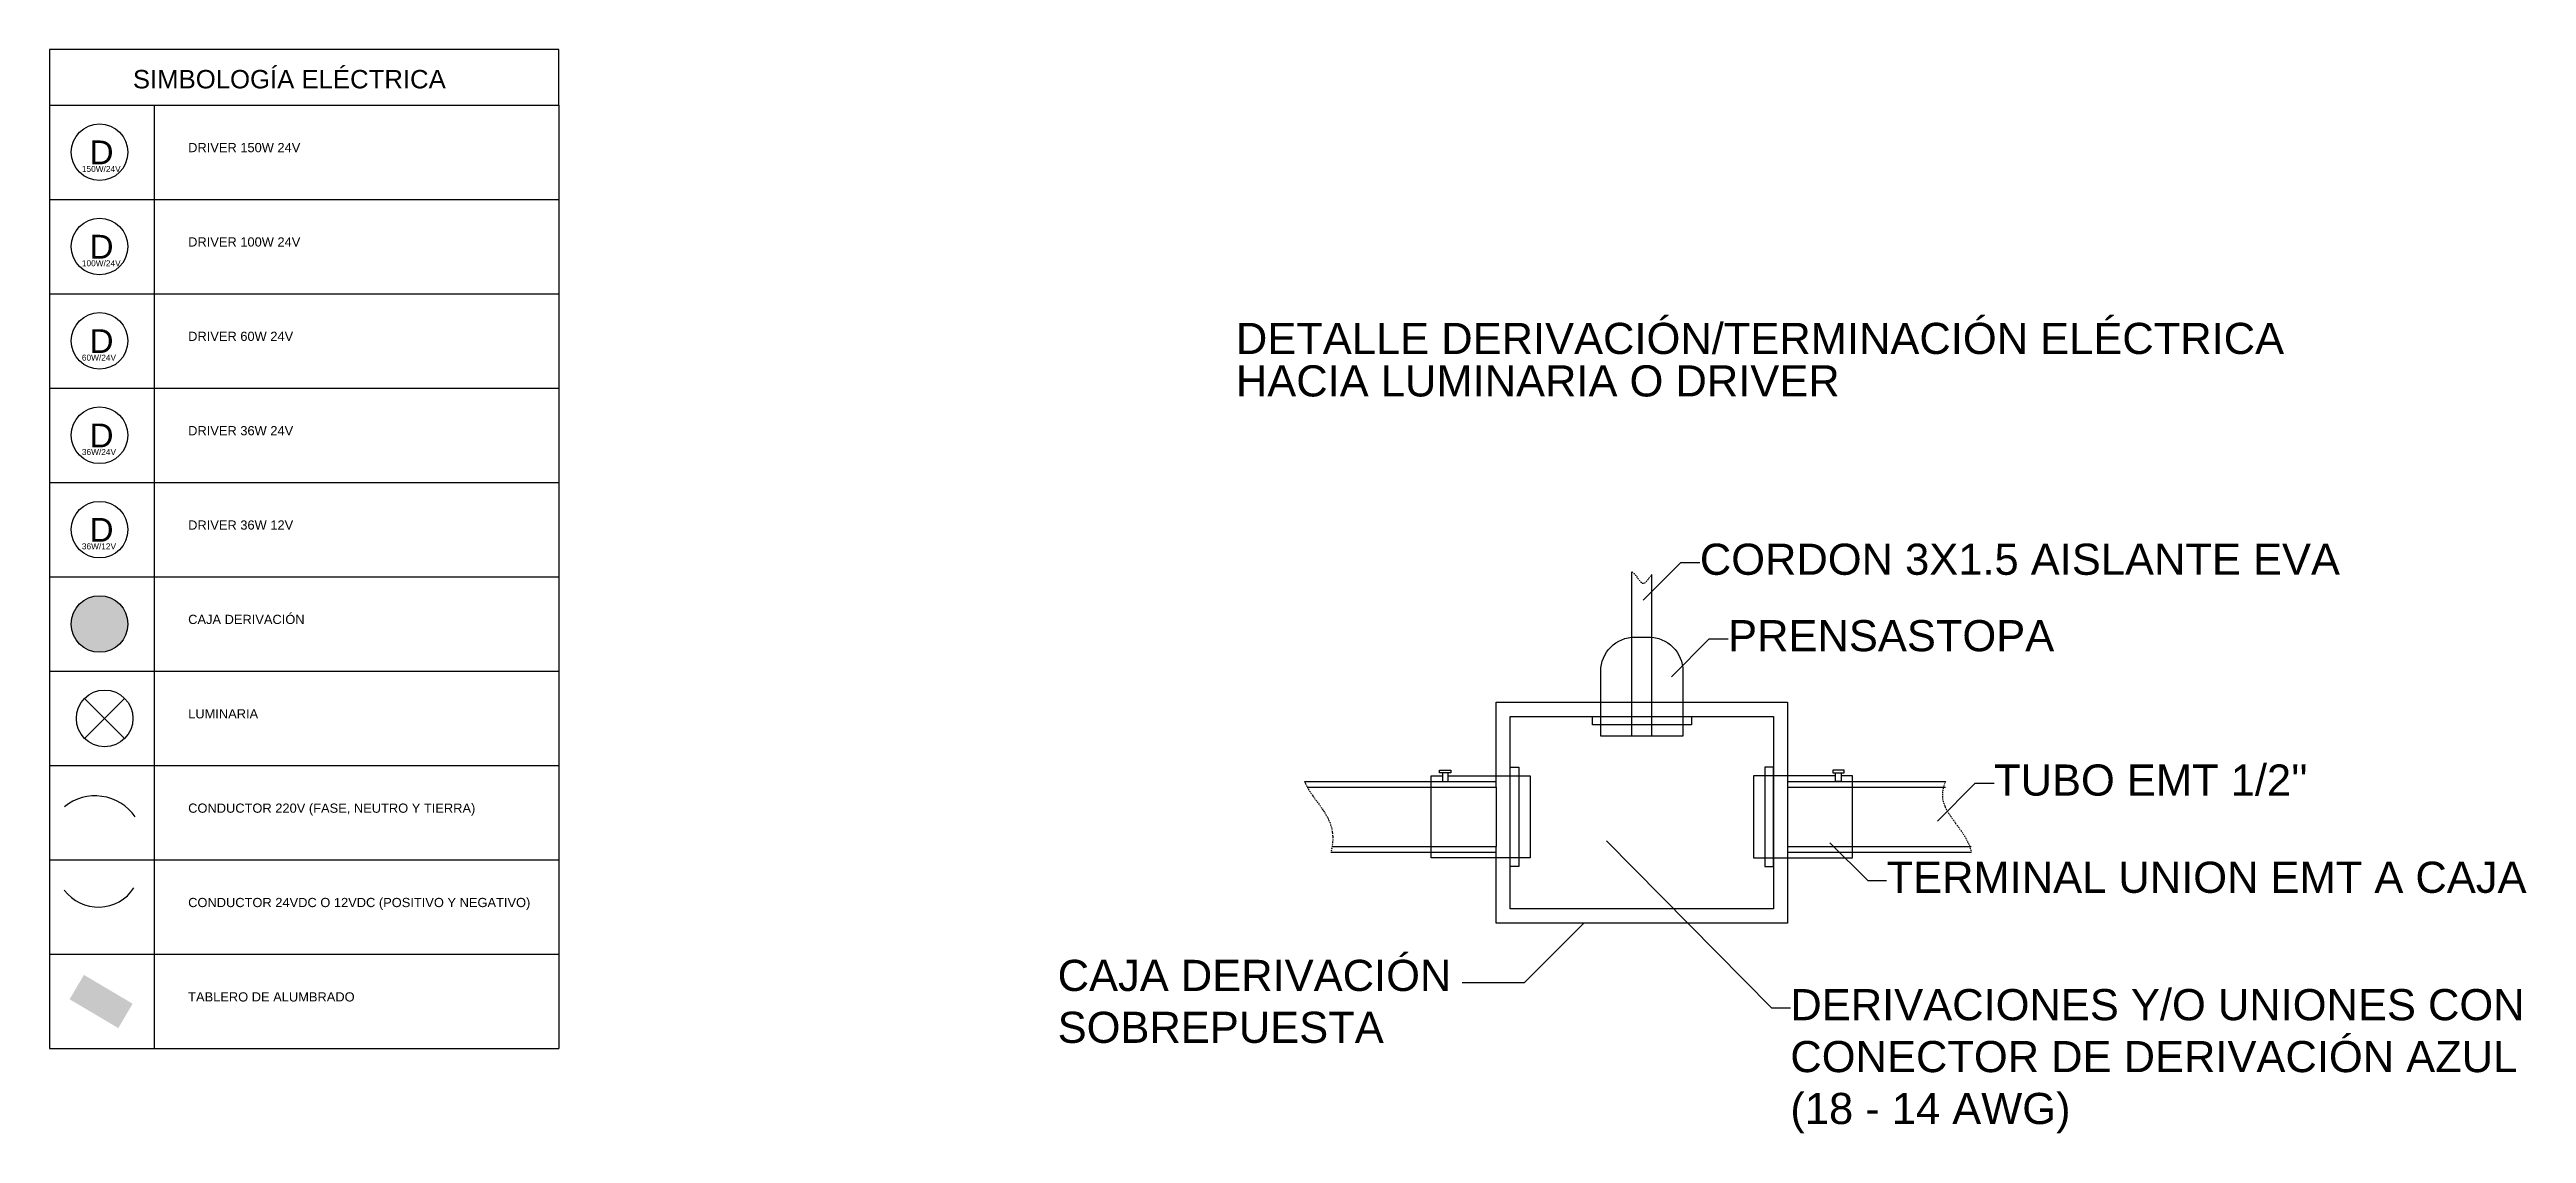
# Model space of a CAD drawing. Header units: millimetres. Extents: x -51650 to -4299, y 104 to 53299.
# Drawn here: x -29265 to -20509, y 16166 to 19994 of the extents above; entities that cross this region are included whole.
import ezdxf

# ---------------------------------------------------------------- set-up
doc = ezdxf.new("R2010")
doc.units = ezdxf.units.MM
doc.header["$LTSCALE"] = 0.3
doc.linetypes.add('ACCESO MATIAS COUSIÑO$0$ACAD_ISO03W100', pattern=[30, 12, -18])
doc.linetypes.add('ACCESO MATIAS COUSIÑO$0$DASHDOT', pattern=[25.4, 12.7, -6.35, 0, -6.35])
doc.layers.add('ACCESO MATIAS COUSIÑO$0$00', color=8, linetype='Continuous', lineweight=0)
for name, color, linetype in [('ACCESO MATIAS COUSIÑO$0$5', 254, 'Continuous'), ('ACCESO MATIAS COUSIÑO$0$CORTES', 1, 'Continuous'), ('ACCESO MATIAS COUSIÑO$0$MURO', 3, 'Continuous'), ('ACCESO MATIAS COUSIÑO$0$Muros', 3, 'Continuous'), ('ACCESO MATIAS COUSIÑO$0$PROYECCION', 8, 'ACCESO MATIAS COUSIÑO$0$ACAD_ISO03W100'), ('ACCESO MATIAS COUSIÑO$0$TEXTO', 1, 'Continuous'), ('conductor 24V', 30, 'Continuous'), ('derivación eléctrica', 10, 'Continuous'), ('DRIVERS LEDS 220v a 12V', 10, 'Continuous'), ('leyenda_iluminación', 41, 'Continuous'), ('Luminarias', 10, 'Continuous')]:
    doc.layers.add(name, color=color, linetype=linetype)
doc.styles.add('ACCESO MATIAS COUSIÑO$0$Romans', font='romans.shx')
doc.styles.add('ACCESO MATIAS COUSIÑO$0$stilusbt', font='stylu.ttf')
doc.styles.get("Standard").update_dxf_attribs({"font": 'arial.ttf'})

msp = doc.modelspace()

# ---------------------------------------------------------------- texts
at = {"layer": 'leyenda_iluminación'}
for s, height, p in [('SIMBOLOGÍA ELÉCTRICA', 65.069, (-28970.5, 19857.4)), ('DRIVER 150W 24V', 32.535, (-28775.1, 19632)), ('DRIVER 100W 24V', 32.535, (-28775.1, 19298.7)), ('DETALLE DERIVACIÓN/TERMINACIÓN ELÉCTRICA', 110, (-25071.5, 18919.2)), ('DRIVER 60W 24V', 32.535, (-28775.1, 18965.4)), ('HACIA LUMINARIA O DRIVER', 110, (-25071.5, 18769.2)), ('DRIVER 36W 24V', 32.535, (-28775.1, 18632)), ('DRIVER 36W 12V', 32.535, (-28775.1, 18298.7)), ('CAJA DERIVACIÓN', 32.535, (-28775.1, 17965.4)), ('LUMINARIA', 32.53, (-28775.1, 17632)), ('CONDUCTOR 220V (FASE, NEUTRO Y TIERRA)', 32.535, (-28775.1, 17298.7)), ('CONDUCTOR 24VDC O 12VDC (POSITIVO Y NEGATIVO)', 32.535, (-28775.1, 16965.4)), ('TABLERO DE ALUMBRADO', 32.535, (-28775.1, 16632))]:
    msp.add_text(s, height=height, dxfattribs=at).set_placement(p)
note = msp.add_mtext_dynamic_manual_height_columns('CORDON 3X1.5 AISLANTE EVA\\P', width=2553.423, gutter_width=550, heights=[200.5, 0], dxfattribs=dict(at, insert=(-23431.5, 18249.2), char_height=110, attachment_point=1))
at = {"layer": 'leyenda_iluminación', "char_height": 110, "attachment_point": 1}
for s, width, heights, insert in [('PRENSASTOPA', 310, [0], (-23331.5, 17979.2)), ("TUBO EMT 1/2''", 2553.423, [200.5], (-22391.5, 17469.2)), ('TERMINAL UNION EMT A CAJA', 2553.423, [200.5], (-22771.5, 17125.8)), ('CAJA DERIVACIÓN SOBREPUESTA', 1514.712, [418.1], (-25701.5, 16779.2)), ('DERIVACIONES Y/O UNIONES CON CONECTOR DE DERIVACIÓN AZUL (18 - 14 AWG)', 2643.987, [658.3], (-23111.5, 16675.8))]:
    msp.add_mtext_dynamic_manual_height_columns(s, width=width, gutter_width=550, heights=heights, dxfattribs=dict(at, insert=insert))

# ---------------------------------------------------------------- blocks, each defined once
blk = doc.blocks.new('DRIVER_150W_24V')
at = {"layer": 'Luminarias'}
blk.add_circle((0, 0), 100, dxfattribs=at)
at = {"layer": 'DRIVERS LEDS 220v a 12V'}
for s, height, p in [('D', 84.1, (-35.5, -42.7)), ('150W/24V', 21.02, (-62.6, -69.5))]:
    blk.add_text(s, height=height, dxfattribs=at).set_placement(p)
blk = doc.blocks.new('DRIVER_100W_24V')
at = {"layer": 'Luminarias'}
blk.add_circle((0, 0), 100, dxfattribs=at)
at = {"layer": 'DRIVERS LEDS 220v a 12V'}
for s, height, p in [('D', 84.1, (-35.5, -42.7)), ('100W/24V', 21.02, (-62.6, -69.5))]:
    blk.add_text(s, height=height, dxfattribs=at).set_placement(p)
blk = doc.blocks.new('DRIVER_60W_24V')
at = {"layer": 'Luminarias'}
blk.add_circle((0, 0), 100, dxfattribs=at)
at = {"layer": 'DRIVERS LEDS 220v a 12V'}
for s, height, p in [('D', 84.1, (-35.5, -42.7)), ('60W/24V', 21.02, (-62.6, -69.5))]:
    blk.add_text(s, height=height, dxfattribs=at).set_placement(p)
blk = doc.blocks.new('derivacion')
at = {"layer": 'derivación eléctrica'}
h = blk.add_hatch(color=256, dxfattribs=at)
h.dxf.hatch_style = 1
h.paths.add_polyline_path([(100, 0, 1), (-100, 0, 1)])
blk.add_circle((0, 0), 100, dxfattribs=at)
blk = doc.blocks.new('*U66')
at = {"layer": 'Luminarias'}
for points in [[(0, 0), (-70.7, 70.7)], [(0, 0), (-70.7, -70.7)], [(0, 0), (70.7, 70.7)], [(0, 0), (70.7, -70.7)]]:
    blk.add_lwpolyline(points, dxfattribs=at)
blk.add_circle((0, 0), 100, dxfattribs=at)
blk = doc.blocks.new('DRIVER_36W_12V')
at = {"layer": 'Luminarias'}
blk.add_circle((0, 0), 100, dxfattribs=at)
at = {"layer": 'DRIVERS LEDS 220v a 12V'}
for s, height, p in [('D', 84.1, (-35.5, -42.7)), ('36W/12V', 21.02, (-62.6, -69.5))]:
    blk.add_text(s, height=height, dxfattribs=at).set_placement(p)
blk = doc.blocks.new('DRIVER_36W_24V')
at = {"layer": 'Luminarias'}
blk.add_circle((0, 0), 100, dxfattribs=at)
at = {"layer": 'DRIVERS LEDS 220v a 12V'}
for s, height, p in [('D', 84.1, (-35.5, -42.7)), ('36W/24V', 21.02, (-62.6, -69.5))]:
    blk.add_text(s, height=height, dxfattribs=at).set_placement(p)
blk = doc.blocks.new('ACCESO MATIAS COUSIÑO$0$A$C0C8103FD')
at = {"layer": 'ACCESO MATIAS COUSIÑO$0$5', "color": 8, "linetype": 'ACCESO MATIAS COUSIÑO$0$ACAD_ISO03W100', "ltscale": 0.2}
for p, q in [((0.0956, 1.53), (0.0394, 1.53)), ((0.0394, 0.765), (0.0394, 1.53)), ((0.0956, 0.765), (0.0956, 1.53)), ((0.0956, 0.9531), (0.0956, 0.765)), ((0.0956, 0.765), (0, 0.765)), ((0.0394, 0.765), (0.0394, 0)), ((0.0956, 0.5769), (0.0956, 0.765)), ((0.0956, 0.765), (0.0956, 0)), ((0.0956, 0), (0.0394, 0))]:
    blk.add_line(p, q, dxfattribs=at)
for start, end in [(0, 90), (270, 0)]:
    blk.add_arc((0.0956, 0.765), 0.765, start, end, dxfattribs=at)
blk = doc.blocks.new('ACCESO MATIAS COUSIÑO')
at = {"layer": 'ACCESO MATIAS COUSIÑO$0$00', "linetype": 'ACCESO MATIAS COUSIÑO$0$ACAD_ISO03W100', "ltscale": 0.2}
blk.add_lwpolyline([(-21059, 26604.6), (-19359, 26604.6), (-19359, 25754.6), (-21059, 25754.6)], close=True, dxfattribs=at)
at = {"layer": 'ACCESO MATIAS COUSIÑO$0$5'}
for p, q in [((-15959, 29804.6), (-15959, 28604.6)), ((-15659, 29804.6), (-15659, 28604.6)), ((-15959, 27454.6), (-15959, 26254.6)), ((-15659, 27454.6), (-15659, 26254.6))]:
    blk.add_line(p, q, dxfattribs=at)
at = {"layer": 'ACCESO MATIAS COUSIÑO$0$CORTES', "linetype": 'ACCESO MATIAS COUSIÑO$0$DASHDOT'}
for points in [[(-6521.6, 3256.2), (-6521.6, 2504.4), (-6496.9, 2504.4)], [(-6521.6, 3256.2), (-6496.9, 3256.2)], [(-6243.3, 3256.2), (-6243.3, 2504.4), (-6220, 2504.4)], [(-6243.3, 3256.2), (-6218.6, 3256.2)], [(-6001.1, 3256.2), (-6001.1, 2504.4), (-5976.8, 2504.4)], [(-6001.1, 3256.2), (-5976.4, 3256.2)], [(-5449.3, 2965), (-6710.9, 2965), (-6710.9, 3010.3)], [(-5449.3, 2828.2), (-6710.9, 2828.2), (-6710.9, 2783)]]:
    blk.add_lwpolyline(points, dxfattribs=at)
at = {"layer": 'ACCESO MATIAS COUSIÑO$0$MURO', "color": 2, "ltscale": 0.1}
blk.add_lwpolyline([(-35248.1, 51683.5), (-4299.1, 51683.5), (-4299.1, 104.1), (-35248.1, 104.1)], close=True, dxfattribs=at)
at = {"layer": 'ACCESO MATIAS COUSIÑO$0$Muros'}
for p, q in [((-17879, 34627.8), (-17879, 30804.6)), ((-10559, 33404.6), (-14997.7, 33404.6)), ((-10559, 32884.6), (-10559, 33404.6)), ((-10759, 33204.6), (-14972.3, 33205)), ((-10759, 33204.6), (-10759, 32884.6)), ((-17479, 33106.2), (-17479, 31584.6)), ((-10759, 32884.6), (-10559, 32884.6)), ((-27189, 31004.6), (-27789, 31004.6)), ((-27789, 29854.6), (-27789, 31004.6)), ((-27189, 30704.6), (-27189, 31004.6)), ((-10759, 31024.6), (-10759, 30704.6)), ((-10759, 31024.6), (-10559, 31024.6)), ((-10559, 31024.6), (-10559, 30304.6)), ((-17879, 30804.6), (-17879, 30704.6)), ((-17479, 30804.6), (-17479, 30304.6)), ((-17879, 30704.6), (-27189, 30704.6)), ((-15959, 30704.6), (-15959, 29804.6)), ((-10759, 30704.6), (-15959, 30704.6)), ((-25989, 30304.6), (-27154.9, 30304.6)), ((-27154.9, 30304.6), (-27154.9, 30177.9)), ((-25989, 29354.6), (-25989, 30304.6)), ((-22899, 30304.6), (-25839, 30304.6)), ((-25839, 29354.6), (-25839, 30304.6)), ((-25669, 30134.6), (-25669, 30304.6)), ((-25499, 30134.6), (-25499, 30304.6)), ((-22899, 30134.6), (-22899, 30304.6)), ((-17479, 30304.6), (-22059, 30304.6)), ((-22059, 30134.6), (-22059, 30304.6)), ((-13619, 30304.6), (-15659, 30304.6)), ((-15659, 30304.6), (-15659, 29804.6)), ((-13619, 25754.6), (-13619, 30304.6)), ((-10559, 30304.6), (-13219, 30304.6)), ((-13219, 25319.6), (-13219, 30304.6)), ((-26352.8, 29354.6), (-27154.9, 30177.9)), ((-25499, 30134.6), (-25839, 30134.6)), ((-22899, 30134.6), (-22729, 30134.6)), ((-22729, 30134.6), (-22729, 30084.6)), ((-22059, 30134.6), (-22229, 30134.6)), ((-22229, 30134.6), (-22229, 30084.6)), ((-15509, 30124.6), (-15509, 28284.6)), ((-15509, 30124.6), (-13969.4, 30124.6)), ((-13969.4, 30124.6), (-13969.4, 28284.6)), ((-22729, 30084.6), (-22229, 30084.6)), ((-27189, 29854.6), (-27789, 29854.6)), ((-26701.8, 29354.6), (-27189, 29854.6)), ((-15659, 29804.6), (-15959, 29804.6)), ((-25839, 29354.6), (-26701.8, 29354.6)), ((-15959, 28604.6), (-15959, 27454.6)), ((-15659, 28604.6), (-15959, 28604.6)), ((-15659, 28604.6), (-15659, 27454.6)), ((-15509, 28284.6), (-13969.4, 28284.6)), ((-13619, 28104.6), (-15659, 28104.6)), ((-13619, 27954.6), (-15659, 27954.6)), ((-15509, 27774.6), (-15509, 25934.6)), ((-15509, 27774.6), (-13969.4, 27774.6)), ((-13969.4, 27774.6), (-13969.4, 25934.6)), ((-15659, 27454.6), (-15959, 27454.6)), ((-26701.8, 26704.6), (-27189, 26204.6)), ((-26352.8, 26704.6), (-27154.9, 25881.4)), ((-25839, 26704.6), (-26701.8, 26704.6)), ((-25989, 26704.6), (-25989, 25754.6)), ((-25839, 26704.6), (-25839, 25754.6)), ((-27789, 26204.6), (-27789, 25054.6)), ((-27189, 26204.6), (-27789, 26204.6)), ((-15959, 26254.6), (-15959, 25752.1)), ((-15659, 26254.6), (-15959, 26254.6)), ((-15659, 26254.6), (-15659, 25754.6)), ((-22899, 25924.6), (-22899, 25754.6)), ((-22899, 25924.6), (-22729, 25924.6)), ((-22729, 25924.6), (-22729, 25974.6)), ((-22729, 25974.6), (-22229, 25974.6)), ((-22229, 25924.6), (-22229, 25974.6)), ((-22059, 25924.6), (-22229, 25924.6)), ((-22059, 25924.6), (-22059, 25754.6)), ((-15509, 25934.6), (-13969.4, 25934.6)), ((-27154.9, 25754.6), (-27154.9, 25881.4)), ((-25989, 25754.6), (-27154.9, 25754.6)), ((-22899, 25754.6), (-25839, 25754.6)), ((-15959, 25754.6), (-22059, 25754.6)), ((-13619, 25754.6), (-15659, 25754.6)), ((-27189, 25354.6), (-27189, 25054.6)), ((-13219, 25319.6), (-27189, 25319.6)), ((-27189, 25054.6), (-27789, 25054.6))]:
    blk.add_line(p, q, dxfattribs=at)
at = {"layer": 'ACCESO MATIAS COUSIÑO$0$Muros', "color": 2}
blk.add_line((-15829, 32564.6), (-15829, 32549.6), dxfattribs=at)
at = {"layer": 'ACCESO MATIAS COUSIÑO$0$Muros', "color": 4}
for p, q in [((-22504, 29969.6), (-22504, 30084.6)), ((-22454, 29969.6), (-22454, 30084.6)), ((-22504, 29969.6), (-22454, 29969.6)), ((-22504, 26089.6), (-22454, 26089.6)), ((-22504, 26089.6), (-22504, 25974.6)), ((-22454, 26089.6), (-22454, 25974.6))]:
    blk.add_line(p, q, dxfattribs=at)
at = {"layer": 'ACCESO MATIAS COUSIÑO$0$Muros'}
for points in [[(-15829, 32564.6, -0.408585), (-14972.3, 33405, -0.408585)], [(-15629, 32549.6, -0.413673), (-14972.3, 33205, 0.162931)]]:
    blk.add_lwpolyline(points, format="xyb", dxfattribs=at)
for points in [[(-14950, 33204.6), (-10759, 33204.6), (-10759, 30704.6), (-15959, 30699.6), (-15959, 25754.6), (-25839, 25754.6), (-25839, 26704.6), (-26701.8, 26704.6), (-27189, 26204.6), (-27789, 26204.6), (-27789, 29854.6)], [(-27789, 29854.6), (-27189, 29854.6), (-26701.8, 29354.6), (-25839, 29309.4), (-25839, 30304.6), (-17479, 30304.6), (-17479, 32549.6), (-17479, 32549.6)], [(-15829, 32549.6), (-15629, 32549.6), (-15629, 32549.6)]]:
    blk.add_lwpolyline(points, dxfattribs=at)
at = {"layer": 'ACCESO MATIAS COUSIÑO$0$Muros', "color": 2}
for points in [[(-13769.4, 29704.6), (-13769.4, 28704.6), (-13869.4, 28704.6), (-13869.4, 29704.6), (-13769.4, 29704.6)], [(-13769.4, 27354.6), (-13769.4, 26354.6), (-13869.4, 26354.6), (-13869.4, 27354.6), (-13769.4, 27354.6)]]:
    blk.add_lwpolyline(points, dxfattribs=at)
at = {"layer": 'ACCESO MATIAS COUSIÑO$0$PROYECCION', "ltscale": 0.01}
for p, q in [((-13969.4, 30124.6), (-15509, 28284.6)), ((-13969.4, 28284.6), (-15509, 30124.6)), ((-13969.4, 27774.6), (-15509, 25934.6)), ((-13969.4, 25934.6), (-15509, 27774.6))]:
    blk.add_line(p, q, dxfattribs=at)
at = {"layer": 'ACCESO MATIAS COUSIÑO$0$5', "rotation": 270}
for p, xscale, yscale, zscale in [((-23341.2, 29969.6), 1127.088806811189, 1127.088806811189, 1127.088806811189), ((-23341.2, 28029.6), -1127.088806811189, 1127.088806811176, 1127.088806811182), ((-23341.2, 28029.6), 1127.088806811189, 1127.088806811189, 1127.088806811189), ((-23341.2, 26089.6), -1127.088806811189, 1127.088806811173, 1127.088806811182)]:
    blk.add_blockref('ACCESO MATIAS COUSIÑO$0$A$C0C8103FD', p, dxfattribs=dict(at, xscale=xscale, yscale=yscale, zscale=zscale))
at = {"layer": 'ACCESO MATIAS COUSIÑO$0$CORTES', "style": 'ACCESO MATIAS COUSIÑO$0$Romans'}
for s, p in [('C', (-6489.3, 3247.4)), ('D', (-6211.1, 3247.4)), ('E', (-5971.4, 3247.4)), ('A', (-6718.5, 3021.2)), ('B', (-6722.2, 2752.3)), ('C', (-6489.3, 2491.9)), ('D', (-6211.1, 2491.9)), ('E', (-5971.4, 2493))]:
    blk.add_text(s, height=20, dxfattribs=at).set_placement(p)
at = {"layer": 'ACCESO MATIAS COUSIÑO$0$TEXTO', "color": 1, "style": 'ACCESO MATIAS COUSIÑO$0$stilusbt'}
blk.add_text('ACCESO MATIAS COUSIÑO', height=800, dxfattribs=at).set_placement((-33966.8, 52278.5))

# ---------------------------------------------------------------- hatches: boundary and pattern name
at = {"layer": 'DRIVERS LEDS 220v a 12V'}
h = msp.add_hatch(color=256, dxfattribs=at)
h.dxf.hatch_style = 1
h.paths.add_polyline_path([(-29194.3, 16639.9), (-29022.1, 16538), (-28971.4, 16624.2), (-29143.5, 16726)])

# ---------------------------------------------------------------- linework, layer by layer
at = {"layer": 'conductor 24V'}
msp.add_arc((-29092.5, 17115.5), 150.2, 216.74913, 326.90927, dxfattribs=at)
at = {"layer": 'DRIVERS LEDS 220v a 12V'}
msp.add_arc((-29103.9, 17185.7), 172.6, 34.92583, 128.98517, dxfattribs=at)
at = {"layer": 'leyenda_iluminación'}
for points in [[(-29265.1, 19798.7), (-27465.1, 19798.7), (-27465.1, 19994.5), (-29265.1, 19994.5)], [(-24101.5, 17639.2), (-23171.5, 17639.2), (-23171.5, 16959.2), (-24101.5, 16959.2)], [(-23461.5, 17639.2), (-23461.5, 17609.2), (-23811.5, 17609.2), (-23811.5, 17639.2)], [(-23491.5, 17639.2), (-23491.5, 17569.2), (-23781.5, 17569.2), (-23781.5, 17639.2)], [(-24351.5, 17449.2), (-24311.5, 17449.2), (-24311.5, 17439.2), (-24351.5, 17439.2)], [(-24341.5, 17409.2), (-24321.5, 17409.2), (-24321.5, 17439.2), (-24341.5, 17439.2)], [(-24101.5, 17459.2), (-24071.5, 17459.2), (-24071.5, 17109.2), (-24101.5, 17109.2)], [(-24101.5, 17429.2), (-24031.5, 17429.2), (-24031.5, 17139.2), (-24101.5, 17139.2)], [(-23171.5, 17429.2), (-23241.5, 17429.2), (-23241.5, 17139.2), (-23171.5, 17139.2)], [(-23171.5, 17459.2), (-23201.5, 17459.2), (-23201.5, 17109.2), (-23171.5, 17109.2)], [(-22921.5, 17449.2), (-22961.5, 17449.2), (-22961.5, 17439.2), (-22921.5, 17439.2)], [(-22931.5, 17409.2), (-22951.5, 17409.2), (-22951.5, 17439.2), (-22931.5, 17439.2)]]:
    msp.add_lwpolyline(points, close=True, dxfattribs=at)
for points in [[(-29265.1, 19798.7), (-27465.1, 19798.7)], [(-29265.1, 19798.7), (-29265.1, 16465.4)], [(-28895.1, 19798.7), (-28895.1, 16465.4)], [(-27465.1, 19798.7), (-27465.1, 16465.4)], [(-29265.1, 19465.4), (-27465.1, 19465.4)], [(-29265.1, 19132), (-27465.1, 19132)], [(-29265.1, 18798.7), (-27465.1, 18798.7)], [(-29265.1, 18465.4), (-27465.1, 18465.4)], [(-29265.1, 18132), (-27465.1, 18132)], [(-23671.5, 17569.2), (-23671.5, 18149.2)], [(-23631.5, 18049.2), (-23498.1, 18182.7), (-23431.5, 18182.7)], [(-23601.5, 17569.2), (-23601.5, 18140)], [(-23531.5, 17779.2), (-23398.1, 17912.7), (-23331.5, 17912.7)], [(-29265.1, 17798.7), (-27465.1, 17798.7)], [(-24151.5, 17389.2), (-24151.5, 17689.2), (-23121.5, 17689.2), (-23121.5, 16909.2), (-24151.5, 16909.2), (-24151.5, 17179.2)], [(-29265.1, 17465.4), (-27465.1, 17465.4)], [(-24321.5, 17429.2), (-24031.5, 17429.2), (-24031.5, 17139.2), (-24381.5, 17139.2), (-24381.5, 17429.2), (-24341.5, 17429.2)], [(-22951.5, 17429.2), (-23241.5, 17429.2), (-23241.5, 17139.2), (-22891.5, 17139.2), (-22891.5, 17429.2), (-22931.5, 17429.2)], [(-24828.4, 17409.2), (-24151.5, 17409.2)], [(-24819.3, 17389.2), (-24151.5, 17389.2)], [(-24151.5, 17389.2), (-24151.5, 17179.2)], [(-23121.5, 17409.2), (-22563.4, 17409.2)], [(-23121.5, 17389.2), (-22563.4, 17389.2)], [(-23121.5, 17389.2), (-23121.5, 17179.2)], [(-22591.5, 17269.2), (-22458.1, 17402.7), (-22391.5, 17402.7)], [(-24731.5, 17179.2), (-24151.5, 17179.2)], [(-23761.5, 17199.2), (-23178.1, 16609.2), (-23111.5, 16609.2)], [(-23121.5, 17179.2), (-22472.2, 17179.2)], [(-22971.5, 17192.7), (-22838.1, 17059.2), (-22771.5, 17059.2)], [(-29265.1, 17132), (-27465.1, 17132)], [(-24735.5, 17159.2), (-24151.5, 17159.2)], [(-23121.5, 17159.2), (-22472.2, 17159.2)], [(-23841.5, 16909.2), (-24052.4, 16698.3)], [(-29265.1, 16798.7), (-27465.1, 16798.7)], [(-24052.4, 16698.3), (-24271.5, 16698.3)], [(-29265.1, 16465.4), (-27465.1, 16465.4)]]:
    msp.add_lwpolyline(points, dxfattribs=at)
msp.add_lwpolyline([(-23491.5, 17798.8), (-23491.5, 17569.2), (-23781.5, 17569.2), (-23781.5, 17798.8, -0.414214), (-23661.1, 17919.2), (-23611.9, 17919.2, -0.414214)], format="xyb", close=True, dxfattribs=at)
at = {"layer": 'leyenda_iluminación', "linetype": 'ACCESO MATIAS COUSIÑO$0$DASHDOT'}
for points, knots in [([(-23671.5, 18149.2), (-23656.7, 18141.9), (-23634, 18085), (-23612.4, 18127.1), (-23601.5, 18140)], [58.309519, 58.309519, 58.309519, 58.309519, 114.878061, 158.656324, 158.656324, 158.656324, 158.656324]), ([(-24828.4, 17409.2), (-24811.8, 17363.3), (-24726.4, 17284.8), (-24726.3, 17197.1), (-24735.5, 17159.2)], [267.360846, 267.360846, 267.360846, 267.360846, 430.467204, 548.788149, 548.788149, 548.788149, 548.788149]), ([(-22563.4, 17409.2), (-22573.5, 17385.8), (-22585.2, 17312.6), (-22493.3, 17232.1), (-22474.2, 17169.4), (-22472.2, 17159.2)], [173.460007, 173.460007, 173.460007, 173.460007, 255.538647, 430.467204, 463.62396, 463.62396, 463.62396, 463.62396])]:
    msp.add_open_spline(points, degree=3, knots=knots, dxfattribs=at)

# ---------------------------------------------------------------- block references
msp.add_blockref('ACCESO MATIAS COUSIÑO', (0, 0))
at = {"layer": 'leyenda_iluminación'}
for name, p in [('DRIVER_150W_24V', (-29088.2, 19632)), ('DRIVER_100W_24V', (-29088.2, 19298.7)), ('DRIVER_60W_24V', (-29088.2, 18965.4)), ('DRIVER_36W_24V', (-29088.2, 18632)), ('DRIVER_36W_12V', (-29088.2, 18298.7)), ('derivacion', (-29088.2, 17965.4)), ('*U66', (-29070.3, 17632))]:
    msp.add_blockref(name, p, dxfattribs=at)

msp.set_redraw_order([(e.dxf.handle, doc.entitydb.next_handle()) for e in msp.query("TEXT MTEXT ATTDEF DIMENSION ARC_DIMENSION")])  # texts and dimensions are drawn at this point

doc.saveas('drawing.dxf')
